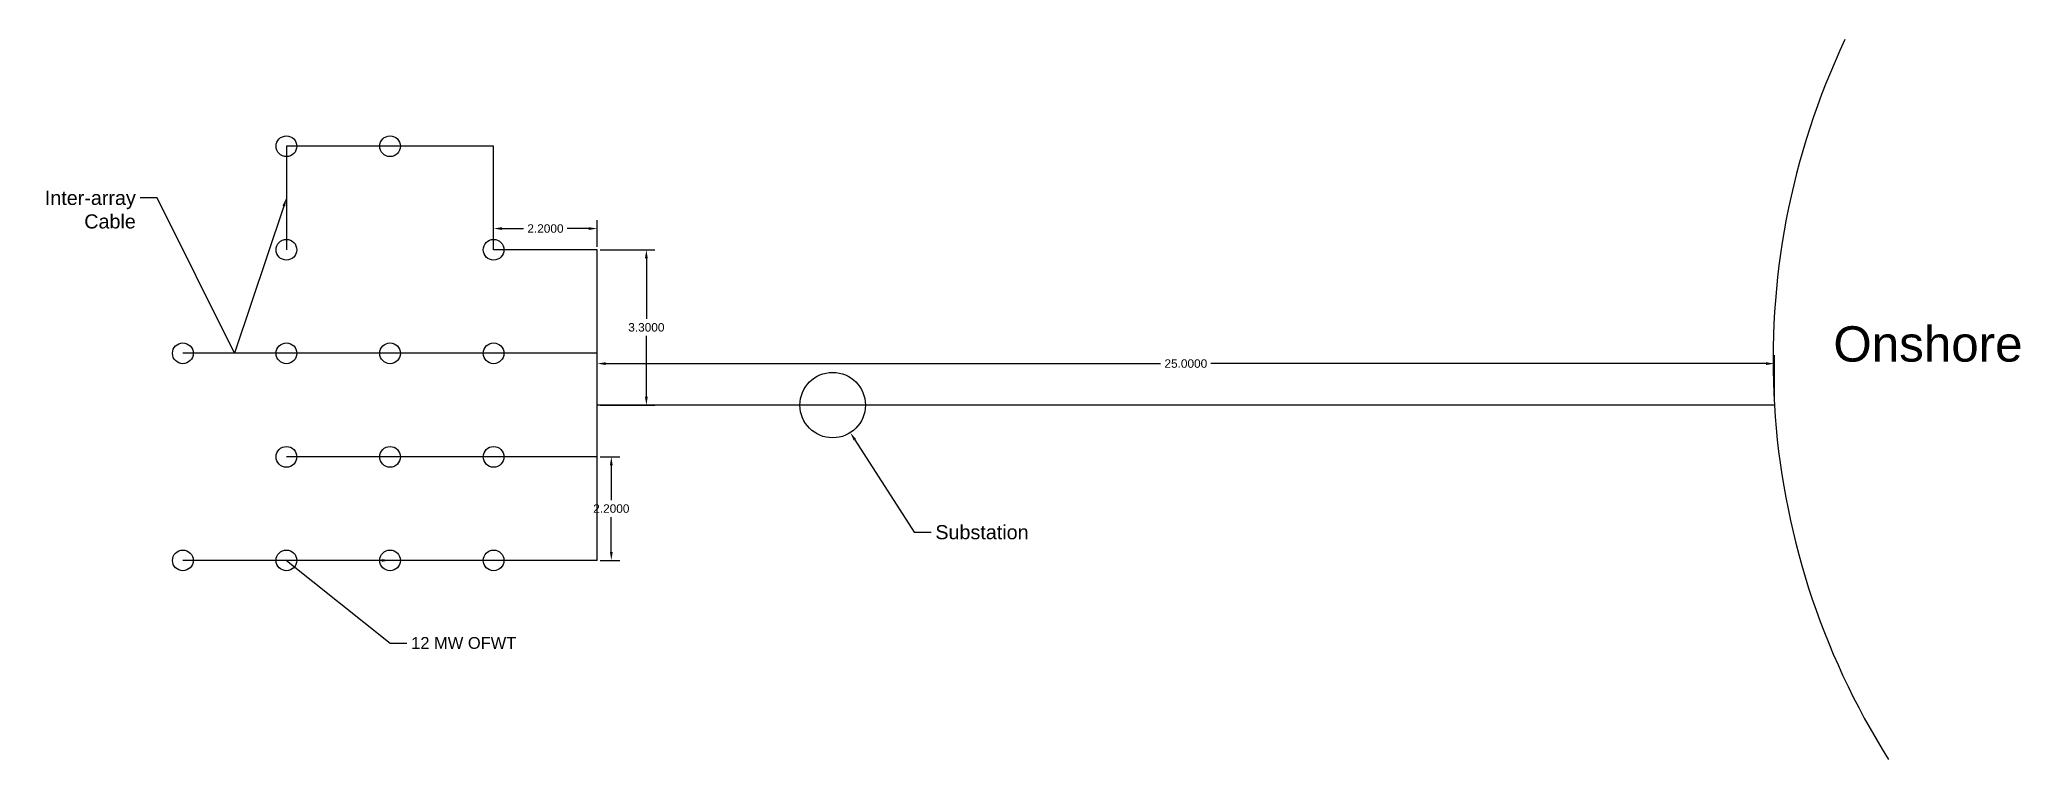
# Model space of a CAD drawing. Header units: metres. Extents: x -8 to 912, y -374 to 8.
# Drawn here: x 869.6 to 911.66, y -123.77 to -108.48 of the extents above; entities that cross this region are included whole.
import ezdxf
from ezdxf import colors
from ezdxf.entities.mleader import LeaderData, LeaderLine
from ezdxf.math import Vec2, Vec3

# ---------------------------------------------------------------- set-up
doc = ezdxf.new("R2010")
doc.units = ezdxf.units.M
doc.header["$MEASUREMENT"] = 0
doc.styles.get("Standard").update_dxf_attribs({"font": 'arial.ttf'})
doc.dimstyles.get("Standard").update_dxf_attribs({"dimtxt": 0.18, "dimasz": 0.18, "dimexe": 0.18, "dimexo": 0.0625, "dimgap": 0.09, "dimtad": 0, "dimtih": 1, "dimtoh": 1, "dimdec": 4, "dimzin": 0, "dimdsep": 46, "dimtxsty": 'Standard', "dimcen": 0.09, "dimadec": 0, "dimazin": 0, "dimtfac": 1, "dimtdec": 4, "dimtofl": 0, "dimtmove": 0, "dimatfit": 3, "dimfxl": 1, "dimtolj": 1, "dimtzin": 0, "dimarcsym": 0})

msp = doc.modelspace()

# ---------------------------------------------------------------- texts
at = {"insert": (907.69186, -114.57246), "char_height": 0.75, "attachment_point": 1}
msp.add_mtext_dynamic_manual_height_columns('Onshore', width=2.2764518, gutter_width=128.27451, heights=[0], dxfattribs=at)

# ---------------------------------------------------------------- blocks, each defined once
blk = doc.blocks.new('*D2')
at = {"color": 0, "lineweight": -2, "transparency": 16777216}
for p, q in [((881.502, -112.946), (882.663, -112.946)), ((882.483, -113.126), (882.483, -114.414)), ((882.483, -116.066), (882.483, -114.778)), ((881.502, -116.246), (882.663, -116.246))]:
    blk.add_line(p, q, dxfattribs=at)
at = {"color": 0, "transparency": 16777216}
for points in [[(882.453, -113.126), (882.513, -113.126), (882.483, -112.946)], [(882.453, -116.066), (882.513, -116.066), (882.483, -116.246)]]:
    blk.add_solid(points, dxfattribs=at)
at = {"layer": 'Defpoints', "color": 0, "transparency": 16777216}
for p in [(881.44, -112.946), (881.44, -116.246), (882.483, -116.246)]:
    blk.add_point(p, dxfattribs=at)
at = {"color": 0, "transparency": 16777216, "insert": (882.483, -114.596), "char_height": 0.18, "attachment_point": 5}
blk.add_mtext('\\A1;3.3000', dxfattribs=at)
blk = doc.blocks.new('*D3')
at = {"color": 0, "lineweight": -2, "transparency": 16777216}
for p, q in [((879.24, -112.884), (879.24, -112.316)), ((879.42, -112.496), (879.875, -112.496)), ((881.26, -112.496), (880.804, -112.496)), ((881.44, -112.884), (881.44, -112.316))]:
    blk.add_line(p, q, dxfattribs=at)
at = {"color": 0, "transparency": 16777216}
for points in [[(879.42, -112.466), (879.42, -112.526), (879.24, -112.496)], [(881.26, -112.466), (881.26, -112.526), (881.44, -112.496)]]:
    blk.add_solid(points, dxfattribs=at)
at = {"layer": 'Defpoints', "color": 0, "transparency": 16777216}
for p in [(879.24, -112.496), (879.24, -112.946), (881.44, -112.946)]:
    blk.add_point(p, dxfattribs=at)
at = {"color": 0, "transparency": 16777216, "insert": (880.34, -112.496), "char_height": 0.18, "attachment_point": 5}
blk.add_mtext('\\A1;2.2000', dxfattribs=at)
blk = doc.blocks.new('*D4')
at = {"color": 0, "lineweight": -2, "transparency": 16777216}
for p, q in [((881.502, -117.346), (881.919, -117.346)), ((881.739, -117.526), (881.739, -118.264)), ((881.739, -119.366), (881.739, -118.628)), ((881.502, -119.546), (881.919, -119.546))]:
    blk.add_line(p, q, dxfattribs=at)
at = {"color": 0, "transparency": 16777216}
for points in [[(881.709, -117.526), (881.769, -117.526), (881.739, -117.346)], [(881.709, -119.366), (881.769, -119.366), (881.739, -119.546)]]:
    blk.add_solid(points, dxfattribs=at)
at = {"layer": 'Defpoints', "color": 0, "transparency": 16777216}
for p in [(881.44, -117.346), (881.44, -119.546), (881.739, -119.546)]:
    blk.add_point(p, dxfattribs=at)
at = {"color": 0, "transparency": 16777216, "insert": (881.739, -118.446), "char_height": 0.18, "attachment_point": 5}
blk.add_mtext('\\A1;2.2000', dxfattribs=at)
blk = doc.blocks.new('*D5')
at = {"color": 0, "lineweight": -2, "transparency": 16777216}
for p, q in [((881.44, -116.184), (881.44, -115.185)), ((906.44, -116.184), (906.44, -115.185)), ((881.62, -115.365), (893.405, -115.365)), ((906.26, -115.365), (894.474, -115.365))]:
    blk.add_line(p, q, dxfattribs=at)
at = {"color": 0, "transparency": 16777216}
for points in [[(881.62, -115.335), (881.62, -115.395), (881.44, -115.365)], [(906.26, -115.335), (906.26, -115.395), (906.44, -115.365)]]:
    blk.add_solid(points, dxfattribs=at)
at = {"layer": 'Defpoints', "color": 0, "transparency": 16777216}
for p in [(881.44, -115.365), (881.44, -116.246), (906.44, -116.246)]:
    blk.add_point(p, dxfattribs=at)
at = {"color": 0, "transparency": 16777216, "insert": (893.94, -115.365), "char_height": 0.18, "attachment_point": 5}
blk.add_mtext('\\A1;25.0000', dxfattribs=at)

# ---------------------------------------------------------------- dimensions: what is measured, and where the dimension line sits
for base, p1, p2, picture, middle in [((879.23955, -112.49582), (881.43955, -112.9464), (879.23955, -112.9464), '*D3', (880.33955, -112.49582)), ((881.43955, -115.3649), (906.43955, -116.2464), (881.43955, -116.2464), '*D5', (893.93955, -115.3649))]:
    dim = msp.add_linear_dim(base=base, p1=p1, p2=p2, dimstyle='Standard')
    dim.commit()
    dim.dimension.update_dxf_attribs({"geometry": picture, "text_midpoint": middle})
for base, p1, p2, picture, middle in [((882.48254, -116.2464), (881.43955, -112.9464), (881.43955, -116.2464), '*D2', (882.48254, -114.5964)), ((881.73942, -119.5464), (881.43955, -117.3464), (881.43955, -119.5464), '*D4', (881.73942, -118.4464))]:
    dim = msp.add_linear_dim(base=base, p1=p1, p2=p2, angle=90, dimstyle='Standard')
    dim.commit()
    dim.dimension.update_dxf_attribs({"geometry": picture, "text_midpoint": middle})

# ---------------------------------------------------------------- linework, layer by layer
for p, q in [((877.03955, -110.7464), (874.83955, -110.7464)), ((874.83955, -110.7464), (874.83955, -112.9464)), ((879.23955, -110.7464), (877.03955, -110.7464)), ((879.23955, -112.9464), (879.23955, -110.7464)), ((881.43955, -112.9464), (879.23955, -112.9464)), ((881.43955, -116.2464), (881.43955, -112.9464)), ((874.83955, -115.1464), (872.63955, -115.1464)), ((877.03955, -115.1464), (874.83955, -115.1464)), ((879.23955, -115.1464), (877.03955, -115.1464)), ((881.43955, -115.1464), (879.23955, -115.1464)), ((906.43955, -116.2464), (881.43955, -116.2464)), ((881.43955, -119.5464), (881.43955, -116.2464)), ((881.43955, -117.3464), (881.43955, -116.2464)), ((877.03955, -117.3464), (874.83955, -117.3464)), ((879.23955, -117.3464), (877.03955, -117.3464)), ((881.43955, -117.3464), (879.23955, -117.3464)), ((874.83955, -119.5464), (872.63955, -119.5464)), ((877.03955, -119.5464), (874.83955, -119.5464)), ((879.23955, -119.5464), (877.03955, -119.5464)), ((881.43955, -119.5464), (879.23955, -119.5464))]:
    msp.add_line(p, q)
at = {"color": 30, "true_color": 0xf8991e}
for centre in [(874.83955, -110.7464), (877.03955, -110.7464), (874.83955, -112.9464), (879.23955, -112.9464), (872.63955, -115.1464), (874.83955, -115.1464), (877.03955, -115.1464), (879.23955, -115.1464), (874.83955, -117.3464), (877.03955, -117.3464), (879.23955, -117.3464), (872.63955, -119.5464), (874.83955, -119.5464), (877.03955, -119.5464), (879.23955, -119.5464)]:
    msp.add_circle(centre, 0.22, dxfattribs=at)
msp.add_circle((886.43955, -116.2464), 0.69513)
msp.add_arc((922.33125, -115.28392), 15.92082, 154.703499, 212.228283)

msp.set_redraw_order([(e.dxf.handle, doc.entitydb.next_handle()) for e in msp.query("TEXT MTEXT ATTDEF DIMENSION ARC_DIMENSION")])  # texts and dimensions are drawn at this point

# ---------------------------------------------------------------- leaders
ml = msp.add_multileader_mtext('Standard')
ml.set_content('Inter-array\\PCable', color=256)
ml.set_leader_properties()
ml.build(insert=Vec2(0, 0))
ml.multileader.update_dxf_attribs({"dogleg_length": 0.36, "arrow_head_size": 0.18})
ctx = ml.context
ctx.base_point, ctx.char_height, ctx.arrow_head_size, ctx.landing_gap_size, ctx.plane_origin = Vec3(869.66046, -111.8464), 0.3, 0.18, 0.09, Vec3(874.83955, -111.8464)
ctx.text_align_type = 2
notes = []
notes.append((ctx, [(0, (1, 1, 0), (872.09071, -111.8464), (-1, 0), 0.36, [(1, [(874.83955, -111.8464), (873.73955, -115.1464)], 0, [])])]))
ctx.mtext.insert, ctx.mtext.alignment, ctx.mtext.flow_direction = Vec3(871.64071, -111.69384), 3, 5
ml = msp.add_multileader_mtext('Standard')
ml.set_content('Substation', color=256)
ml.set_leader_properties()
ml.build(insert=Vec2(0, 0))
ml.multileader.update_dxf_attribs({"dogleg_length": 0.36, "arrow_head_size": 0.18})
ctx = ml.context
ctx.base_point, ctx.char_height, ctx.arrow_head_size, ctx.landing_gap_size, ctx.plane_origin = Vec3(888.5305, -118.9493), 0.3, 0.18, 0.09, Vec3(886.81443, -116.83178)
notes.append((ctx, [(0, (1, 1, 0), (888.1705, -118.9493), (1, 0), 0.36, [(0, [(886.81443, -116.83178)], 0, [])])]))
ctx.mtext.insert, ctx.mtext.flow_direction = Vec3(888.6205, -118.79674), 5
ml = msp.add_multileader_mtext('Standard')
ml.set_content('12 MW OFWT', color=256)
ml.set_leader_properties()
ml.build(insert=Vec2(0, 0))
ml.multileader.update_dxf_attribs({"dogleg_length": 0.36, "arrow_head_size": 0.18})
ctx = ml.context
ctx.base_point, ctx.char_height, ctx.arrow_head_size, ctx.landing_gap_size, ctx.plane_origin = Vec3(877.39955, -121.3023), 0.25, 0.18, 0.09, Vec3(877.03955, -119.5464)
notes.append((ctx, [(0, (1, 1, 0), (877.03955, -121.3023), (1, 0), 0.36, [(1, [(877.03955, -119.5464), (874.83955, -119.5464)], 0, [])])]))
ctx.mtext.insert, ctx.mtext.flow_direction = Vec3(877.48955, -121.17517), 5
for ctx, leaders in notes:
    for number, flags, end, landing, length, lines in leaders:
        leader = LeaderData()
        leader.index, (leader.has_last_leader_line, leader.has_dogleg_vector, leader.attachment_direction) = number, flags
        leader.last_leader_point, leader.dogleg_vector, leader.dogleg_length = Vec3(end), Vec3(landing), length
        for number, points, colour, breaks in lines:
            line = LeaderLine()
            line.index, line.vertices, line.color, line.breaks = number, Vec3.list(points), colors.encode_raw_color(colour), breaks
            leader.lines.append(line)
        ctx.leaders.append(leader)

doc.saveas('drawing.dxf')
